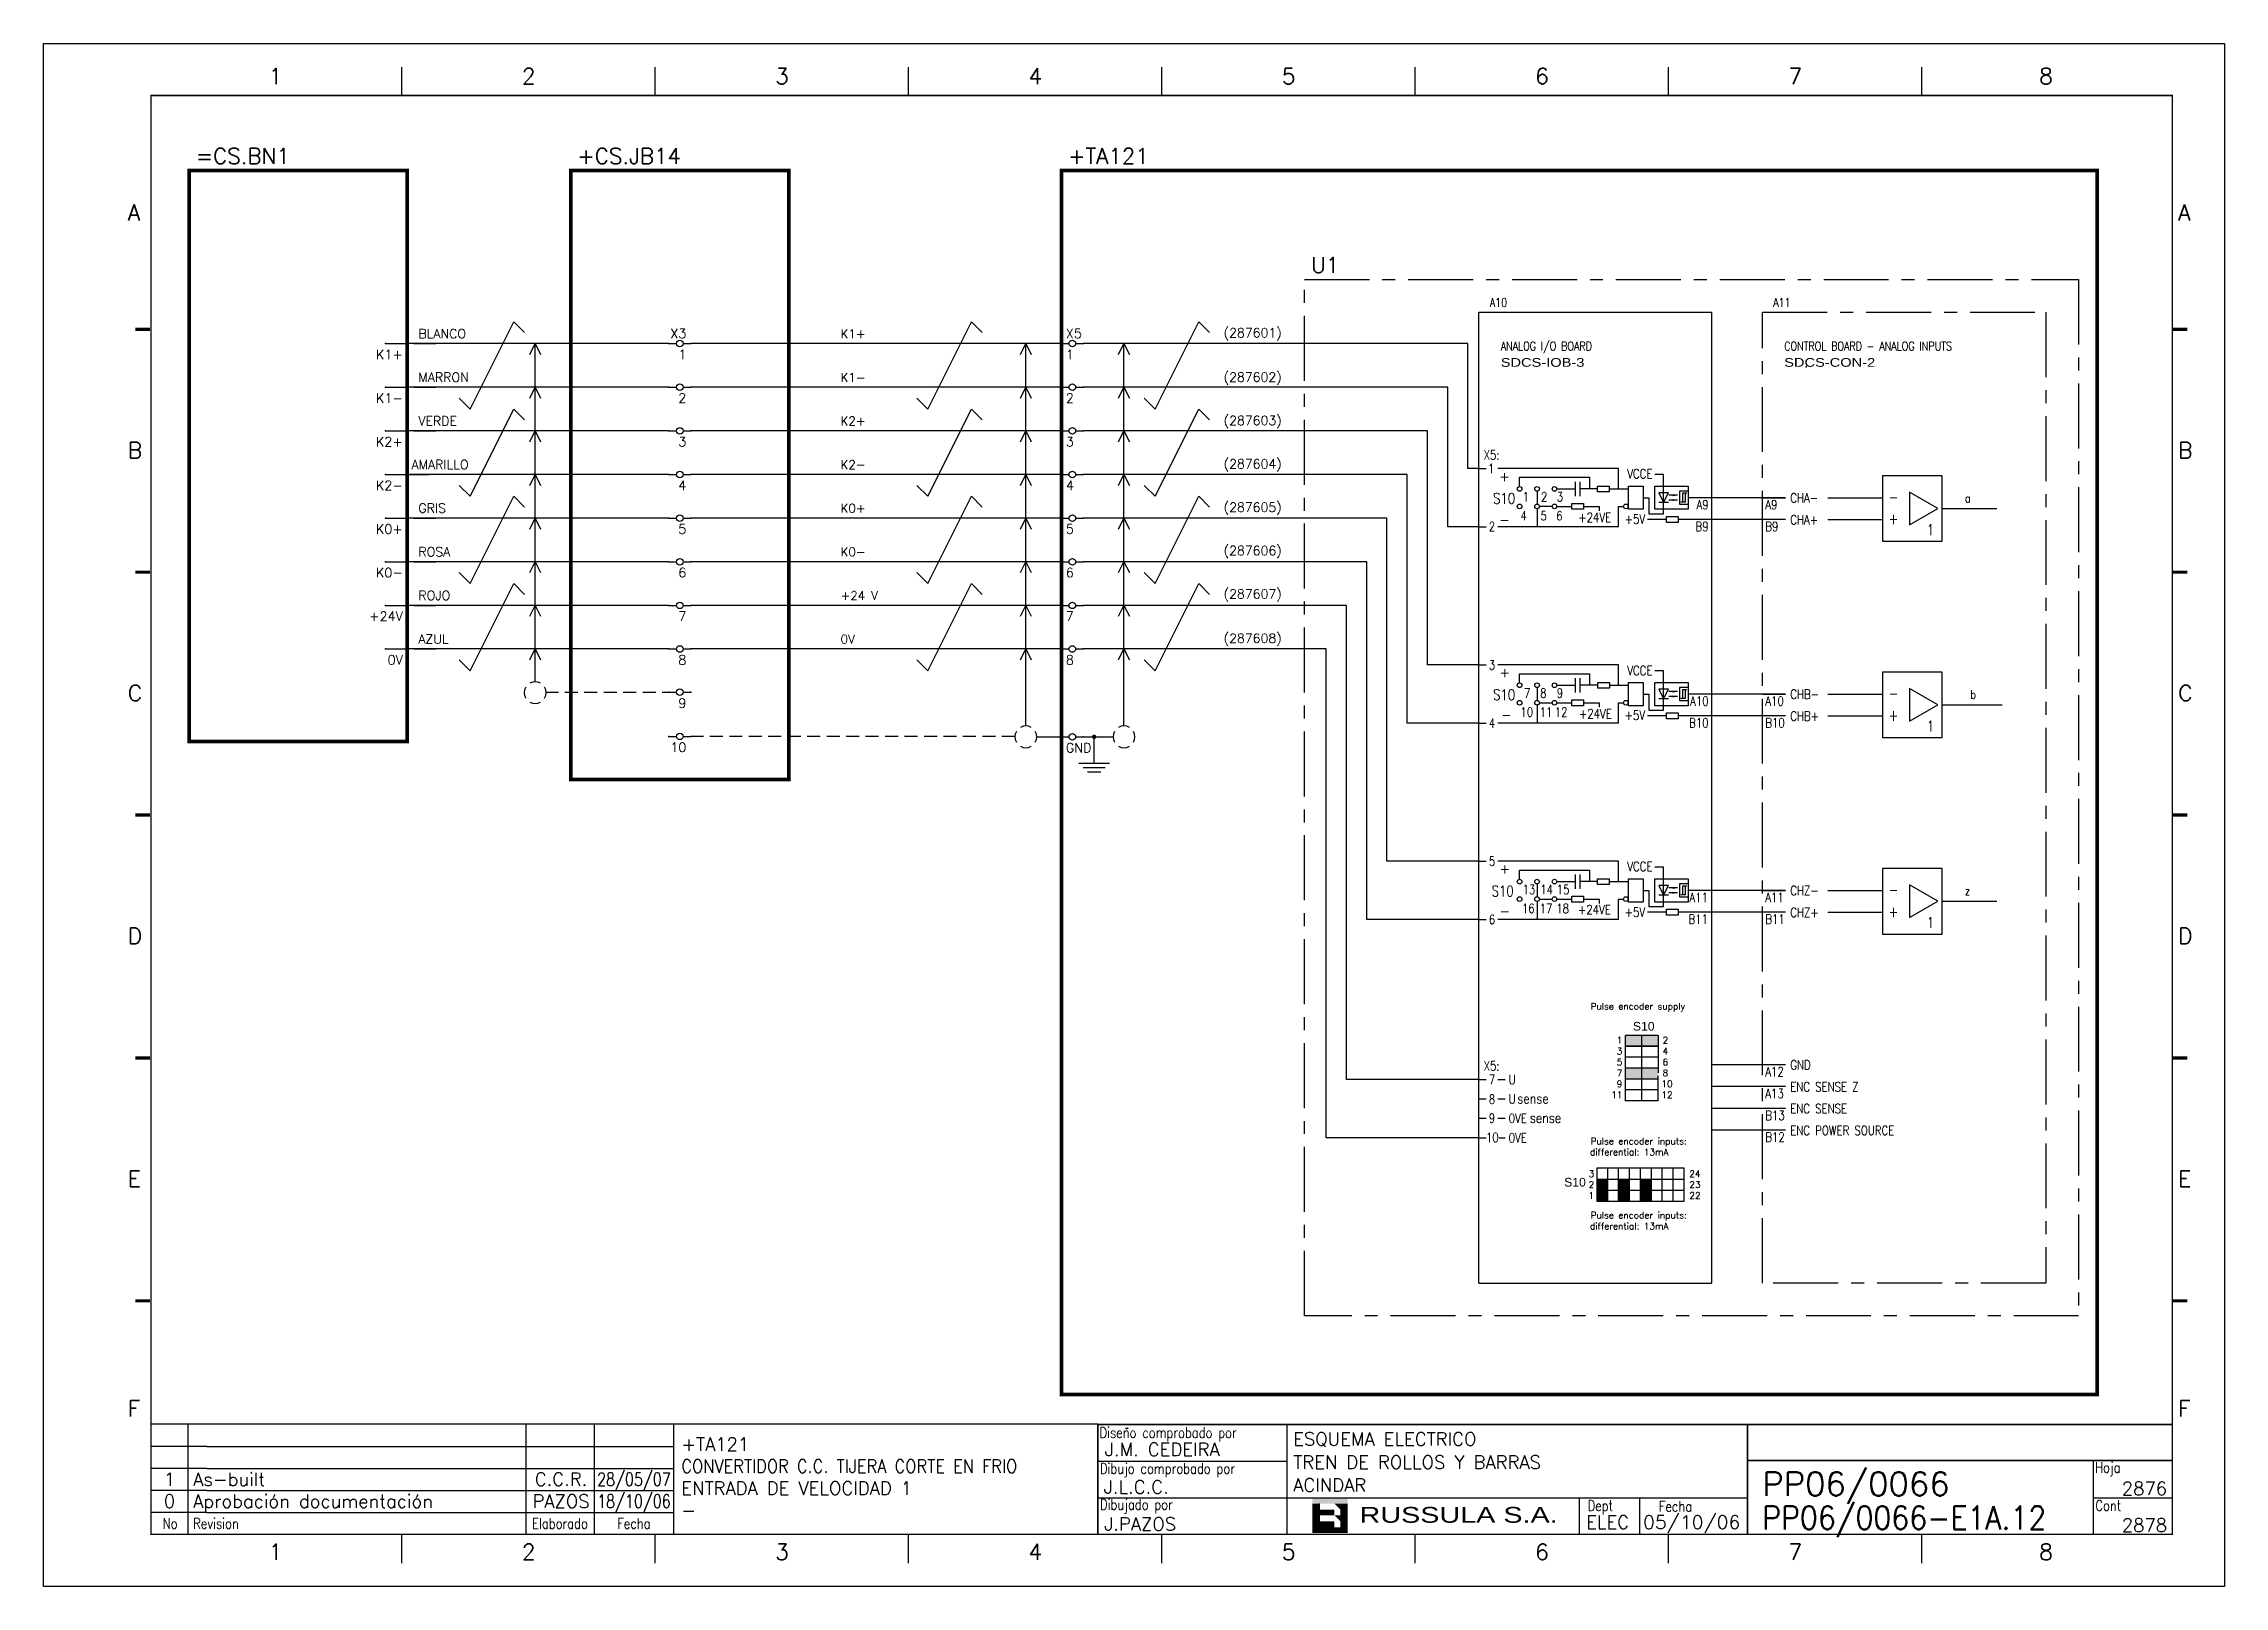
# Model space of a CAD drawing. Extents: x 3 to 423, y -4757 to 292.
# Drawn here: x 2.6 to 422.6, y -3569.2 to -3272.2 of the extents above; entities that cross this region are included whole.
import ezdxf
from ezdxf.enums import TextEntityAlignment as Align

# ---------------------------------------------------------------- set-up
doc = ezdxf.new("R2010")
doc.units = 0
doc.header["$LTSCALE"] = 10
doc.header["$MEASUREMENT"] = 0
for name, pattern in [('CENTER', [2, 1.25, -0.25, 0.25, -0.25]), ('DASHDOT', [1, 0.5, -0.25, 0, -0.25]), ('HIDDEN', [0.375, 0.25, -0.125])]:
    doc.linetypes.add(name, pattern=pattern)
doc.layers.get('0').update_dxf_attribs({"linetype": 'CONTINUOUS'})
for name, color, linetype in [('1', 7, 'CONTINUOUS'), ('10', 5, 'CONTINUOUS'), ('102', 7, 'CONTINUOUS'), ('2', 7, 'CONTINUOUS'), ('25', 3, 'CONTINUOUS'), ('25PK', 4, 'CENTER'), ('35', 2, 'CONTINUOUS'), ('8', 1, 'CONTINUOUS'), ('9', 6, 'CONTINUOUS'), ('DIBUJO', 7, 'CONTINUOUS'), ('NODE', 7, 'CONTINUOUS')]:
    doc.layers.add(name, color=color, linetype=linetype)
doc.styles.add('ABBSTYLE', font='ROMANS.SHX', dxfattribs={"width": 0.8})
doc.styles.add('HELV', font='HELVBLD.SHX', dxfattribs={"width": 1.2})
doc.styles.add('HELVETICA', font='HELV.SHX')
doc.styles.add('LABEL', font='SIMPLEX', dxfattribs={"width": 0.8, "height": 4})
doc.styles.add('ROMANS', font='romans')
doc.styles.get("Standard").update_dxf_attribs({"font": 'simplex'})

msp = doc.modelspace()

# ---------------------------------------------------------------- texts
at = {"layer": '2', "color": 6}
for s, height, p in [('=CS.BN1', 3.024, (31.92, -3295.4)), ('+CS.JB14', 3.024, (105.42, -3295.4)), ('+TA121', 3.024, (199.92, -3295.4)), ('U1', 3.024, (246.72, -3316.4)), ('(287601)', 1.764, (229.9, -3328.79)), ('(287602)', 1.764, (229.9, -3337.33)), ('(287603)', 1.764, (229.9, -3345.68)), ('(287604)', 1.764, (229.9, -3354.03)), ('(287605)', 1.764, (229.9, -3362.38)), ('(287606)', 1.764, (229.9, -3370.72)), ('(287607)', 1.764, (229.9, -3379.07)), ('(287608)', 1.764, (229.9, -3387.61))]:
    msp.add_text(s, height=height, dxfattribs=at).set_placement(p)
at = {"layer": '2', "color": 7}
for s, height, style, p in [('K1+', 1.68, 'ROMANS', (156.11, -3328.94)), ('K1-', 1.68, 'ROMANS', (156.11, -3337.34)), ('K2+', 1.68, 'ROMANS', (156.11, -3345.74)), ('K2-', 1.68, 'ROMANS', (156.11, -3354.14)), ('K0+', 1.68, 'ROMANS', (156.11, -3362.54)), ('K0-', 1.68, 'ROMANS', (156.11, -3370.94)), ('+24 V', 1.68, 'ROMANS', (156.11, -3379.34)), ('0V', 1.68, 'ROMANS', (156.11, -3387.74)), ('Pulse encoder supply', 1.26, 'ROMANS', (300.57, -3458.21)), ('S10', 1.68, 'HELV', (308.72, -3462.26)), ('differential: 13mA', 1.26, 'ROMANS', (300.46, -3486.27)), ('Pulse encoder inputs:', 1.26, 'ROMANS', (300.57, -3484.17)), ('S10', 1.68, 'HELV', (295.48, -3492.28)), ('Pulse encoder inputs:', 1.26, 'ROMANS', (300.57, -3498.42)), ('differential: 13mA', 1.26, 'ROMANS', (300.46, -3500.52))]:
    msp.add_text(s, height=height, dxfattribs=dict(at, style=style)).set_placement(p)
at = {"layer": '2', "color": 7, "style": 'ROMANS'}
for s, p in [('1', (306.15, -3464.11)), ('2', (314.97, -3464.11)), ('3', (306.15, -3466.21)), ('5', (306.15, -3468.31)), ('4', (314.97, -3466.21)), ('6', (314.97, -3468.31)), ('7', (306.15, -3470.41)), ('9', (306.15, -3472.51)), ('10', (315.31, -3472.51)), ('8', (314.97, -3470.41)), ('11', (305.64, -3474.61)), ('12', (315.31, -3474.61)), ('3', (300.72, -3489.81)), ('24', (320.67, -3489.81)), ('2', (300.72, -3491.91)), ('1', (300.72, -3494.01)), ('23', (320.67, -3491.91)), ('22', (320.67, -3494.01))]:
    msp.add_text(s, height=1.26, dxfattribs=at).set_placement(p, align=Align.MIDDLE)
at = {"layer": '25'}
for s, height, style, width, p in [('A10', 1.68, 'ABBSTYLE', 0.8, (281.16, -3322.91)), ('A11', 1.68, 'ABBSTYLE', 0.8, (335.76, -3322.91)), ('ANALOG I/O BOARD', 1.68, 'ABBSTYLE', 0.8, (283.26, -3331.31)), ('CONTROL BOARD - ANALOG INPUTS', 1.68, 'ABBSTYLE', 0.8, (337.86, -3331.31)), ('SDCS-IOB-3', 1.68, 'HELV', 1.2, (283.26, -3334.46)), ('SDCS-CON-2', 1.68, 'HELV', 1.2, (337.86, -3334.46)), ('S10', 2.061, 'ABBSTYLE', 0.8, (281.8, -3360.82)), ('1', 1.79, 'ABBSTYLE', 0.8, (287.46, -3360.38)), ('2', 1.79, 'ABBSTYLE', 0.8, (291.02, -3360.38)), ('3', 1.79, 'ABBSTYLE', 0.8, (294.05, -3360.38)), ('CHA-', 1.792, 'ABBSTYLE', 0.8, (339.03, -3360.6)), ('a', 1.68, 'ABBSTYLE', 0.8, (372.68, -3360.59)), ('4', 1.79, 'ABBSTYLE', 0.8, (287.05, -3364.02)), ('5', 1.79, 'ABBSTYLE', 0.8, (290.92, -3364.02)), ('6', 1.79, 'ABBSTYLE', 0.8, (293.95, -3364.02)), ('+24VE', 1.792, 'ABBSTYLE', 0.8, (298.21, -3364.35)), ('A9', 1.792, 'ABBSTYLE', 0.8, (334.22, -3361.9)), ('CHA+', 1.792, 'ABBSTYLE', 0.8, (339.03, -3364.8)), ('B9', 1.792, 'ABBSTYLE', 0.8, (334.22, -3366.1)), ('S10', 2.061, 'ABBSTYLE', 0.8, (281.8, -3398.62)), ('7', 1.79, 'ABBSTYLE', 0.8, (287.74, -3398.18)), ('8', 1.79, 'ABBSTYLE', 0.8, (290.86, -3398.18)), ('9', 1.79, 'ABBSTYLE', 0.8, (294.05, -3398.18)), ('CHB-', 1.792, 'ABBSTYLE', 0.8, (339.03, -3398.4)), ('b', 1.68, 'ABBSTYLE', 0.8, (373.73, -3398.39)), ('10', 1.792, 'ABBSTYLE', 0.8, (287.05, -3401.82)), ('11', 1.792, 'ABBSTYLE', 0.8, (290.76, -3401.82)), ('12', 1.792, 'ABBSTYLE', 0.8, (293.67, -3401.82)), ('+24VE', 1.792, 'ABBSTYLE', 0.8, (298.33, -3402.14)), ('A10', 1.792, 'ABBSTYLE', 0.8, (334.22, -3399.7)), ('CHB+', 1.792, 'ABBSTYLE', 0.8, (339.03, -3402.6)), ('B10', 1.792, 'ABBSTYLE', 0.8, (334.22, -3403.9)), ('S10', 2.061, 'ABBSTYLE', 0.8, (281.52, -3436.42)), ('13', 1.792, 'ABBSTYLE', 0.8, (287.46, -3435.98)), ('14', 1.792, 'ABBSTYLE', 0.8, (290.86, -3435.98)), ('15', 1.792, 'ABBSTYLE', 0.8, (294.05, -3435.98)), ('CHZ-', 1.792, 'ABBSTYLE', 0.8, (339.03, -3436.2)), ('z', 1.68, 'ABBSTYLE', 0.8, (372.68, -3436.19)), ('16', 1.792, 'ABBSTYLE', 0.8, (287.33, -3439.62)), ('17', 1.792, 'ABBSTYLE', 0.8, (290.76, -3439.62)), ('18', 1.792, 'ABBSTYLE', 0.8, (293.95, -3439.62)), ('+24VE', 1.792, 'ABBSTYLE', 0.8, (298.14, -3439.87)), ('A11', 1.792, 'ABBSTYLE', 0.8, (334.22, -3437.5)), ('CHZ+', 1.792, 'ABBSTYLE', 0.8, (339.03, -3440.4)), ('B11', 1.792, 'ABBSTYLE', 0.8, (334.22, -3441.7)), ('GND', 1.792, 'ABBSTYLE', 0.8, (339.03, -3469.77)), ('U', 1.79, 'ABBSTYLE', 0.8, (284.79, -3472.58)), ('A12', 1.792, 'ABBSTYLE', 0.8, (334.22, -3471.07)), ('ENC SENSE Z', 1.792, 'ABBSTYLE', 0.8, (339.03, -3473.97)), ('U', 1.79, 'ABBSTYLE', 0.8, (284.79, -3476.31)), ('sense', 1.971, 'ABBSTYLE', 0.8, (286.47, -3476.31)), ('A13', 1.792, 'ABBSTYLE', 0.8, (334.22, -3475.27)), ('ENC SENSE', 1.792, 'ABBSTYLE', 0.8, (339.03, -3478.17)), ('0VE', 1.792, 'ABBSTYLE', 0.8, (284.79, -3480.04)), ('sense', 1.971, 'ABBSTYLE', 0.8, (288.89, -3480.04)), ('B13', 1.792, 'ABBSTYLE', 0.8, (334.22, -3479.47)), ('ENC POWER SOURCE', 1.792, 'ABBSTYLE', 0.8, (339.03, -3482.37)), ('0VE', 1.792, 'ABBSTYLE', 0.8, (284.79, -3483.79)), ('B12', 1.792, 'ABBSTYLE', 0.8, (334.22, -3483.67))]:
    msp.add_text(s, height=height, dxfattribs=dict(at, style=style, width=width)).set_placement(p)
at = {"layer": '25', "style": 'ABBSTYLE', "width": 0.8}
for s, p in [('X5:', (283.04, -3352.32)), ('VCCE', (312.49, -3355.94)), ('+5V', (311.07, -3364.69)), ('A9', (323.3, -3361.9)), ('B9', (323.3, -3366.1)), ('VCCE', (312.49, -3393.83)), ('+5V', (311.07, -3402.44)), ('A10', (323.3, -3399.7)), ('B10', (323.3, -3403.9)), ('VCCE', (312.49, -3431.54)), ('+5V', (311.07, -3440.36)), ('A11', (323.16, -3437.5)), ('B11', (323.16, -3441.7)), ('X5:', (283.04, -3469.93))]:
    msp.add_text(s, height=1.792, dxfattribs=at).set_placement(p, align=Align.RIGHT)
for s, height, p in [('1', 1.79, (281.44, -3354.96)), ('2', 1.79, (281.58, -3366.09)), ('3', 1.79, (281.58, -3392.78)), ('4', 1.79, (281.58, -3403.94)), ('5', 1.79, (281.58, -3430.54)), ('6', 1.79, (281.58, -3441.75)), ('7', 1.79, (281.58, -3472.58)), ('8', 1.79, (281.58, -3476.36)), ('9', 1.79, (281.58, -3479.98)), ('10', 1.792, (281.64, -3483.72))]:
    msp.add_text(s, height=height, dxfattribs=at).set_placement(p, align=Align.CENTER)
at = {"layer": '25', "style": 'ABBSTYLE'}
for s, p in [('+', (283, -3356.48)), ('-', (283, -3364.82)), ('+', (283.06, -3394.22)), ('-', (283.34, -3402.34)), ('+', (283.06, -3432.02)), ('-', (283.06, -3440.14))]:
    msp.add_text(s, height=1.79, dxfattribs=at).set_placement(p)
at = {"layer": '25', "color": 7, "style": 'ABBSTYLE', "width": 0.8}
for s, p in [('-', (357.98, -3360.59)), ('+', (357.98, -3364.79)), ('1', (365.33, -3366.89)), ('-', (357.98, -3398.39)), ('+', (357.98, -3402.59)), ('1', (365.33, -3404.69)), ('-', (357.98, -3436.19)), ('+', (357.98, -3440.39)), ('1', (365.33, -3442.49))]:
    msp.add_text(s, height=2.1, dxfattribs=at).set_placement(p)

# ---------------------------------------------------------------- blocks, each defined once
blk = doc.blocks.new('$030107')
at = {"layer": '102'}
for start, end in [(150, 210), (60, 120), (330, 30), (240, 300)]:
    blk.add_arc((0, 0), 2.5, start, end, dxfattribs=at)
blk = doc.blocks.new('NOD', base_point=(237.5, 170))
at = {"layer": 'NODE'}
blk.add_point((237.5, 170), dxfattribs=at)
blk = doc.blocks.new('$$PLR12')
blk.add_line((-2.5, 0), (2.5, 0))
at = {"layer": '2'}
for p in [(-2.5, 0), (2.5, 0)]:
    blk.add_blockref('NOD', p, dxfattribs=at)
at = {"layer": '8'}
blk.add_attdef('*A', text='', height=2.15, dxfattribs=at).set_placement((1.5, -3.575), align=Align.RIGHT)
at = {"layer": '9'}
blk.add_attdef('ID', text='', height=2.15, dxfattribs=at).set_placement((1.5, 1.25), align=Align.RIGHT)
blk = doc.blocks.new('$$PLL21C')
for p, q in [((-2.5, 0), (-0.75, 0)), ((0.75, 0), (2.5, 0))]:
    blk.add_line(p, q)
at = {"layer": '2'}
blk.add_circle((0, 0), 0.75, dxfattribs=at)
for p in [(-2.5, 0), (2.5, 0)]:
    blk.add_blockref('NOD', p, dxfattribs=at)
at = {"layer": '8'}
blk.add_attdef('*A', (-1.5, -3.575), '', height=2.15, dxfattribs=at)
at = {"layer": '9'}
blk.add_attdef('ID', (-1.5, 1.25), '', height=2.15, dxfattribs=at)
blk = doc.blocks.new('$$PLR12C')
for p, q in [((-2.5, 0), (-0.75, 0)), ((0.75, 0), (2.5, 0))]:
    blk.add_line(p, q)
at = {"layer": '2'}
blk.add_circle((0, 0), 0.75, dxfattribs=at)
for p in [(-2.5, 0), (2.5, 0)]:
    blk.add_blockref('NOD', p, dxfattribs=at)
at = {"layer": '8'}
blk.add_attdef('*A', text='', height=2.15, dxfattribs=at).set_placement((1.5, -3.575), align=Align.RIGHT)
at = {"layer": '9'}
blk.add_attdef('ID', text='', height=2.15, dxfattribs=at).set_placement((1.5, 1.25), align=Align.RIGHT)
blk = doc.blocks.new('$021501')
at = {"layer": '2'}
for p, q in [((0, -6), (0, 0)), ((-3.5, -6), (3.5, -6)), ((-2.5, -7), (2.5, -7)), ((-1.5, -8), (1.5, -8))]:
    blk.add_line(p, q, dxfattribs=at)
blk.add_blockref('NOD', (0, 0), dxfattribs=at)
blk = doc.blocks.new('newcajec')
at = {"layer": '1'}
for p, q in [((179.4, 20.85), (0.13, 20.85)), ((7, 20.85), (7, 0)), ((71, 20.85), (71, 0)), ((84, 20.85), (84, 0.09)), ((99, 20.85), (99, 0)), ((215.2, 20.8), (215.2, 0)), ((10.6, 16.64), (0, 16.64)), ((10.6, 16.64), (99, 16.64)), ((184.64, 20.18), (184.81, 20.01)), ((184.81, 20.01), (185.18, 20.25)), ((10.6, 12.48), (0, 12.48)), ((10.6, 12.48), (99, 12.48)), ((179.4, 13.87), (215.2, 13.87)), ((368, 14.06), (368, 0)), ((10.6, 8.32), (0, 8.32)), ((10.6, 8.32), (99, 8.32)), ((10.6, 4.16), (0, 4.16)), ((10.6, 4.16), (99, 4.16)), ((179.4, 6.93), (267.63, 6.93)), ((267.63, 6.93), (302.5, 6.93)), ((270.63, 6.91), (270.63, 0)), ((282.07, 6.93), (282.07, 0)), ((368, 6.93), (383, 6.93))]:
    blk.add_line(p, q, dxfattribs=at)
for points in [[(47.5, 272.5, 0.3, 0.3, 0), (47.5, 277.91, 0.3, 0.3, 0)], [(95.5, 272.5, 0.3, 0.3, 0), (95.5, 277.91, 0.3, 0.3, 0)], [(143.5, 272.5, 0.3, 0.3, 0), (143.5, 277.91, 0.3, 0.3, 0)], [(191.5, 272.5, 0.3, 0.3, 0), (191.5, 277.91, 0.3, 0.3, 0)], [(239.5, 272.5, 0.3, 0.3, 0), (239.5, 277.91, 0.3, 0.3, 0)], [(287.5, 272.5, 0.3, 0.3, 0), (287.5, 277.91, 0.3, 0.3, 0)], [(335.5, 272.5, 0.3, 0.3, 0), (335.5, 277.91, 0.3, 0.3, 0)], [(-2.99, 228.23, 0.6, 0.6, 0), (-0.18, 228.23, 0.6, 0.6, 0)], [(383.01, 228.23, 0.6, 0.6, 0), (385.82, 228.23, 0.6, 0.6, 0)], [(-2.99, 182.23, 0.6, 0.6, 0), (-0.18, 182.23, 0.6, 0.6, 0)], [(383.01, 182.23, 0.6, 0.6, 0), (385.82, 182.23, 0.6, 0.6, 0)], [(-2.99, 136.23, 0.6, 0.6, 0), (-0.18, 136.23, 0.6, 0.6, 0)], [(383.01, 136.23, 0.6, 0.6, 0), (385.82, 136.23, 0.6, 0.6, 0)], [(-2.99, 90.23, 0.6, 0.6, 0), (-0.18, 90.23, 0.6, 0.6, 0)], [(383.01, 90.23, 0.6, 0.6, 0), (385.82, 90.23, 0.6, 0.6, 0)], [(-2.99, 44.23, 0.6, 0.6, 0), (-0.18, 44.23, 0.6, 0.6, 0)], [(383.01, 44.23, 0.6, 0.6, 0), (385.82, 44.23, 0.6, 0.6, 0)], [(383, 20.8, 0.3, 0.3, 0), (179.4, 20.8, 0.3, 0.3, 0), (179.4, 0, 0.3, 0.3, 0)], [(302.5, 20.8, 0.3, 0.3, 0), (302.5, 0, 0.3, 0.3, 0)], [(302.5, 14, 0.3, 0.3, 0), (383, 14, 0.3, 0.3, 0)], [(47.5, -5.5, 0.3, 0.3, 0), (47.5, -0.09, 0.3, 0.3, 0)], [(95.5, -5.5, 0.3, 0.3, 0), (95.5, -0.09, 0.3, 0.3, 0)], [(143.5, -5.5, 0.3, 0.3, 0), (143.5, -0.09, 0.3, 0.3, 0)], [(191.5, -5.5, 0.3, 0.3, 0), (191.5, -0.09, 0.3, 0.3, 0)], [(239.5, -5.5, 0.3, 0.3, 0), (239.5, -0.09, 0.3, 0.3, 0)], [(287.5, -5.5, 0.3, 0.3, 0), (287.5, -0.09, 0.3, 0.3, 0)], [(335.5, -5.5, 0.3, 0.3, 0), (335.5, -0.09, 0.3, 0.3, 0)]]:
    blk.add_lwpolyline(points, format="xyseb", dxfattribs=at)
at = {"layer": '1', "const_width": 0.3}
blk.add_lwpolyline([(0, 0), (0, 272.5), (383, 272.5), (383, 0)], close=True, dxfattribs=at)
at = {"layer": '2', "color": 14}
for p, q in [((221.42, 4.69), (221.42, 5.81)), ((221.42, 2.47), (221.42, 3.58))]:
    blk.add_line(p, q, dxfattribs=at)
for points in [[(220.05, 5.81), (220.05, 6.92), (226.74, 5.81), (226.74, 6.92)], [(221.42, 2.47), (220.05, 2.47), (221.42, 5.81), (220.05, 5.81)], [(221.42, 4.69), (224.25, 4.69), (221.42, 3.58), (224.25, 3.58)], [(224.25, 5.81), (225.37, 5.81), (225.37, 4.69)], [(225.37, 5.81), (226.74, 5.81), (225.37, 1.35), (226.74, 1.35)], [(224.25, 0.24), (224.25, 2.47), (220.05, 0.24), (220.05, 2.47)], [(224.25, 3.58), (225.37, 3.58), (225.37, 2.47)], [(226.74, 1.35), (226.74, 0.24), (224.25, 1.35), (224.25, 0.24)]]:
    blk.add_solid(points, dxfattribs=at)
at = {"layer": '1', "style": 'ROMANS'}
for s, p in [('1', (22.29, 274.68)), ('2', (70.29, 274.68)), ('3', (118.29, 274.68)), ('4', (166.29, 274.68)), ('5', (214.29, 274.68)), ('6', (262.29, 274.68)), ('7', (310.29, 274.68)), ('8', (357.79, 274.68)), ('A', (-4.37, 248.84)), ('A', (384.13, 248.84)), ('B', (-4.37, 203.84)), ('B', (384.13, 203.84)), ('C', (-4.37, 157.84)), ('C', (384.13, 157.84)), ('D', (-4.37, 111.84)), ('D', (384.13, 111.84)), ('E', (-4.37, 65.84)), ('E', (384.13, 65.84)), ('F', (-4.37, 22.34)), ('F', (384.13, 22.34)), ('1', (22.29, -4.82)), ('2', (70.29, -4.82)), ('3', (118.29, -4.82)), ('4', (166.29, -4.82)), ('5', (214.29, -4.82)), ('6', (262.29, -4.82)), ('7', (310.29, -4.82)), ('8', (357.79, -4.82))]:
    blk.add_text(s, height=3, dxfattribs=at).set_placement(p)
at = {"layer": '1', "style": 'LABEL', "width": 0.8}
for s, p in [('Diseno comprobado por', (179.73, 18.27)), ('Dibujo comprobado por', (179.81, 11.47)), ('Hoja', (368.38, 11.66)), ('Dibujado por', (179.83, 4.64)), ('Fecha', (285.71, 4.3)), ('Cont', (368.43, 4.46)), ('No', (2.23, 1.05)), ('Revision', (8, 1.05))]:
    blk.add_text(s, height=2, dxfattribs=at).set_placement(p)
for s, p in [('Dept', (274.61, 4.44)), ('Elaborado', (77.5, 1.05)), ('Fecha', (91.5, 1.05))]:
    blk.add_text(s, height=2, dxfattribs=at).set_placement(p, align=Align.CENTER)
at = {"layer": '10', "style": 'ROMANS'}
for tag, p in [('REV41', (3.5, 18.74)), ('REV43', (77.7, 18.74)), ('REV31', (3.5, 14.58)), ('REV33', (77.7, 14.58)), ('REV21', (3.5, 10.42)), ('REV23', (77.7, 10.42)), ('REV11', (3.5, 6.27)), ('REV13', (77.7, 6.27))]:
    blk.add_attdef(tag, text='', height=2.5, dxfattribs=at).set_placement(p, align=Align.MIDDLE)
for tag, p, height in [('REV42', (8, 17.49), 2.5), ('SHEETNAME1', (100.5, 15.83), 2.5), ('DESIGNCHECK', (180.74, 14.83), 2.5), ('DOCUMENTTYPE', (216.43, 16.8), 2.5), ('NOTA', (305.32, 15.8), 3), ('REV32', (8, 13.33), 2.5), ('SHEETNAME2', (100.5, 11.67), 2.5), ('OBJECT', (216.43, 12.4), 2.5), ('REV22', (8, 9.17), 2.5), ('SHEETNAME3', (100.5, 7.51), 2.5), ('DRAWINGCHECK', (180.53, 7.71), 2.5), ('CUSTOMER', (216.43, 8.08), 2.5), ('ORDER', (305.32, 7.3), 4.5), ('REV12', (8, 5.01), 2.5), ('SHEETNAME4', (100.5, 3.35), 2.5), ('DOCUMENT_ID', (305.32, 0.93), 4.4), ('USER', (180.63, 0.71), 2.5), ('DEPARTMENT', (271.93, 1.05), 2.5)]:
    blk.add_attdef(tag, p, '', height=height, dxfattribs=at)
for tag, width, p, p2 in [('REV44', 1.221199, (84.53, 17.49), (98.48, 17.49)), ('REV34', 1.221199, (84.53, 13.33), (98.48, 13.33)), ('REV24', 1.221199, (84.53, 9.17), (98.48, 9.17)), ('REV14', 1.221199, (84.53, 5.01), (98.48, 5.01)), ('CREATED2', 7.039915, (282.71, 1.05), (301.14, 1.05))]:
    blk.add_attdef(tag, text='', height=2.5, dxfattribs=dict(at, width=width)).set_placement(p, p2, align=Align.FIT)
for tag, p in [('SHEET', (382, 7.43)), ('NEXTSHEET', (382, 0.5))]:
    blk.add_attdef(tag, text='', height=2.5, dxfattribs=at).set_placement(p, align=Align.RIGHT)
at = {"layer": 'DIBUJO', "color": 14, "style": 'HELVETICA', "width": 1.3}
blk.add_text('RUSSULA S.A.', height=3, dxfattribs=at).set_placement((229, 2.19))
blk = doc.blocks.new('$$PLL21')
blk.add_line((-2.5, 0), (2.5, 0))
at = {"layer": '2'}
for p in [(-2.5, 0), (2.5, 0)]:
    blk.add_blockref('NOD', p, dxfattribs=at)
at = {"layer": '8'}
blk.add_attdef('*A', (-1.5, -3.575), '', height=2.15, dxfattribs=at)
at = {"layer": '9'}
blk.add_attdef('ID', (-1.5, 1.25), '', height=2.15, dxfattribs=at)

# ---------------------------------------------------------------- linework, layer by layer
at = {"layer": '2', "color": 7}
for p, q in [((84.78, -3342.59), (93.18, -3325.79)), ((93.18, -3325.79), (95.28, -3327.89)), ((172.91, -3342.59), (181.31, -3325.79)), ((181.31, -3325.79), (183.41, -3327.89)), ((216.69, -3342.59), (225.09, -3325.79)), ((225.09, -3325.79), (227.19, -3327.89)), ((123.06, -3329.99), (72.66, -3329.99)), ((96.26, -3332.09), (97.31, -3329.99)), ((97.31, -3395.09), (97.31, -3329.99)), ((97.31, -3329.99), (98.36, -3332.09)), ((198.66, -3329.99), (127.26, -3329.99)), ((190.76, -3332.09), (191.81, -3329.99)), ((191.81, -3403.6), (191.81, -3329.99)), ((191.81, -3329.99), (192.86, -3332.09)), ((276.96, -3329.99), (202.86, -3329.99)), ((209.65, -3332.09), (210.7, -3329.99)), ((210.7, -3403.6), (210.7, -3329.99)), ((210.7, -3329.99), (211.75, -3332.09)), ((276.96, -3354.06), (276.96, -3329.99)), ((123.06, -3338.39), (72.66, -3338.39)), ((96.26, -3340.49), (97.31, -3338.39)), ((97.31, -3338.39), (98.36, -3340.49)), ((198.66, -3338.39), (127.26, -3338.39)), ((190.76, -3340.49), (191.81, -3338.39)), ((191.81, -3338.39), (192.86, -3340.49)), ((273.06, -3338.39), (202.86, -3338.39)), ((209.65, -3340.49), (210.7, -3338.39)), ((210.7, -3338.39), (211.75, -3340.49)), ((273.06, -3365.26), (273.06, -3338.39)), ((82.68, -3340.49), (84.78, -3342.59)), ((84.78, -3359.39), (93.18, -3342.59)), ((93.18, -3342.59), (95.28, -3344.69)), ((170.81, -3340.49), (172.91, -3342.59)), ((172.91, -3359.39), (181.31, -3342.59)), ((181.31, -3342.59), (183.41, -3344.69)), ((214.59, -3340.49), (216.69, -3342.59)), ((216.69, -3359.39), (225.09, -3342.59)), ((225.09, -3342.59), (227.19, -3344.69)), ((123.06, -3346.79), (72.66, -3346.79)), ((96.26, -3348.89), (97.31, -3346.79)), ((97.31, -3346.79), (98.36, -3348.89)), ((198.66, -3346.79), (127.26, -3346.79)), ((190.76, -3348.89), (191.81, -3346.79)), ((191.81, -3346.79), (192.86, -3348.89)), ((198.66, -3354.06), (198.66, -3346.32)), ((269.16, -3346.79), (202.86, -3346.79)), ((209.65, -3348.89), (210.7, -3346.79)), ((210.7, -3346.79), (211.75, -3348.89)), ((269.16, -3391.86), (269.16, -3346.79)), ((123.06, -3355.19), (72.66, -3355.19)), ((96.26, -3357.29), (97.31, -3355.19)), ((97.31, -3355.19), (98.36, -3357.29)), ((198.66, -3355.19), (127.26, -3355.19)), ((190.76, -3357.29), (191.81, -3355.19)), ((191.81, -3355.19), (192.86, -3357.29)), ((265.26, -3355.19), (202.86, -3355.19)), ((209.65, -3357.29), (210.7, -3355.19)), ((210.7, -3355.19), (211.75, -3357.29)), ((265.26, -3403.06), (265.26, -3355.19)), ((279.06, -3354.06), (276.96, -3354.06)), ((82.68, -3357.29), (84.78, -3359.39)), ((84.78, -3376.19), (93.18, -3359.39)), ((93.18, -3359.39), (95.28, -3361.49)), ((170.81, -3357.29), (172.91, -3359.39)), ((172.91, -3376.19), (181.31, -3359.39)), ((181.31, -3359.39), (183.41, -3361.49)), ((214.59, -3357.29), (216.69, -3359.39)), ((216.69, -3376.19), (225.09, -3359.39)), ((225.09, -3359.39), (227.19, -3361.49)), ((346.26, -3359.66), (356.76, -3359.66)), ((123.06, -3363.59), (72.66, -3363.59)), ((96.26, -3365.69), (97.31, -3363.59)), ((97.31, -3363.59), (98.36, -3365.69)), ((198.66, -3363.59), (127.26, -3363.59)), ((190.76, -3365.69), (191.81, -3363.59)), ((191.81, -3363.59), (192.86, -3365.69)), ((261.36, -3363.59), (202.86, -3363.59)), ((209.65, -3365.69), (210.7, -3363.59)), ((210.7, -3363.59), (211.75, -3365.69)), ((261.36, -3429.66), (261.36, -3363.59)), ((346.26, -3363.86), (356.76, -3363.86)), ((279.06, -3365.26), (273.06, -3365.26)), ((123.06, -3371.99), (72.66, -3371.99)), ((96.26, -3374.09), (97.31, -3371.99)), ((97.31, -3371.99), (98.36, -3374.09)), ((198.66, -3371.99), (127.26, -3371.99)), ((190.76, -3374.09), (191.81, -3371.99)), ((191.81, -3371.99), (192.86, -3374.09)), ((257.46, -3371.99), (202.86, -3371.99)), ((209.65, -3374.09), (210.7, -3371.99)), ((210.7, -3371.99), (211.75, -3374.09)), ((257.46, -3440.86), (257.46, -3371.99)), ((82.68, -3374.09), (84.78, -3376.19)), ((84.78, -3392.99), (93.18, -3376.19)), ((93.18, -3376.19), (95.28, -3378.29)), ((170.81, -3374.09), (172.91, -3376.19)), ((172.91, -3392.99), (181.31, -3376.19)), ((181.31, -3376.19), (183.41, -3378.29)), ((214.59, -3374.09), (216.69, -3376.19)), ((216.69, -3392.99), (225.09, -3376.19)), ((225.09, -3376.19), (227.19, -3378.29)), ((123.06, -3380.39), (72.66, -3380.39)), ((96.26, -3382.49), (97.31, -3380.39)), ((97.31, -3380.39), (98.36, -3382.49)), ((198.66, -3380.39), (127.26, -3380.39)), ((190.76, -3382.49), (191.81, -3380.39)), ((191.81, -3380.39), (192.86, -3382.49)), ((253.56, -3380.39), (202.86, -3380.39)), ((209.65, -3382.49), (210.7, -3380.39)), ((210.7, -3380.39), (211.75, -3382.49)), ((253.56, -3471.67), (253.56, -3380.39)), ((123.06, -3388.79), (72.66, -3388.79)), ((96.26, -3390.89), (97.31, -3388.79)), ((97.31, -3388.79), (98.36, -3390.89)), ((198.66, -3388.79), (127.26, -3388.79)), ((190.76, -3390.89), (191.81, -3388.79)), ((191.81, -3388.79), (192.86, -3390.89)), ((249.66, -3388.79), (202.86, -3388.79)), ((209.65, -3390.89), (210.7, -3388.79)), ((210.7, -3388.79), (211.75, -3390.89)), ((249.66, -3482.87), (249.66, -3388.79)), ((82.68, -3390.89), (84.78, -3392.99)), ((170.81, -3390.89), (172.91, -3392.99)), ((214.59, -3390.89), (216.69, -3392.99)), ((279.06, -3391.86), (269.16, -3391.86)), ((346.26, -3397.46), (356.76, -3397.46)), ((346.26, -3401.66), (356.76, -3401.66)), ((193.91, -3405.7), (198.66, -3405.7)), ((202.86, -3405.7), (208.6, -3405.7)), ((279.06, -3403.06), (265.26, -3403.06)), ((279.06, -3429.66), (261.36, -3429.66)), ((346.26, -3435.26), (356.76, -3435.26)), ((346.26, -3439.46), (356.76, -3439.46)), ((279.06, -3440.86), (257.46, -3440.86)), ((307.26, -3463.18), (307.26, -3475.78)), ((313.56, -3463.18), (307.26, -3463.18)), ((313.56, -3463.18), (307.26, -3463.18)), ((310.41, -3475.78), (310.41, -3463.18)), ((313.56, -3463.18), (313.56, -3470.38)), ((307.26, -3465.28), (313.56, -3465.28)), ((313.56, -3465.28), (307.26, -3465.28)), ((313.56, -3467.38), (307.26, -3467.38)), ((279.06, -3471.67), (253.56, -3471.67)), ((313.56, -3469.48), (307.26, -3469.48)), ((313.56, -3471.58), (307.26, -3471.58)), ((313.56, -3475.78), (313.56, -3470.94)), ((313.56, -3473.68), (307.26, -3473.68)), ((313.56, -3475.78), (307.26, -3475.78)), ((279.06, -3482.87), (249.66, -3482.87)), ((318.57, -3488.76), (301.77, -3488.76)), ((301.77, -3488.76), (301.77, -3495.06)), ((303.87, -3495.06), (303.87, -3488.76)), ((305.97, -3495.06), (305.97, -3488.76)), ((308.07, -3495.06), (308.07, -3488.76)), ((310.17, -3495.06), (310.17, -3488.76)), ((312.27, -3495.06), (312.27, -3488.76)), ((314.37, -3495.06), (314.37, -3488.76)), ((316.47, -3495.06), (316.47, -3488.76)), ((318.57, -3495.06), (318.57, -3488.76)), ((301.77, -3490.86), (318.57, -3490.86)), ((301.77, -3492.96), (318.57, -3492.96)), ((301.77, -3495.06), (318.57, -3495.06))]:
    msp.add_line(p, q, dxfattribs=at)
at = {"layer": '2', "color": 7, "linetype": 'HIDDEN'}
for p, q in [((99.27, -3397.1), (123.11, -3397.1)), ((189.7, -3405.61), (127.27, -3405.61))]:
    msp.add_line(p, q, dxfattribs=at)
at = {"layer": '2', "color": 3, "linetype": 'DASHDOT'}
for points in [[(30.66, -3296.66, 0.706, 0.706, 0), (72.66, -3296.66, 0.706, 0.706, 0), (72.66, -3406.57, 0.706, 0.706, 0), (30.66, -3406.57, 0.706, 0.706, 0), (30.66, -3296.66, 0.706, 0.706, 0)], [(104.16, -3296.66, 0.706, 0.706, 0), (146.16, -3296.66, 0.706, 0.706, 0), (146.16, -3413.94, 0.706, 0.706, 0), (104.16, -3413.94, 0.706, 0.706, 0), (104.16, -3296.66, 0.706, 0.706, 0)], [(198.66, -3296.66, 0.706, 0.706, 0), (398.16, -3296.66, 0.706, 0.706, 0), (398.16, -3532.28, 0.706, 0.706, 0), (198.66, -3532.28, 0.706, 0.706, 0), (198.66, -3296.66, 0.706, 0.706, 0)]]:
    msp.add_lwpolyline(points, format="xyseb", dxfattribs=at)
at = {"layer": '2', "color": 7}
msp.add_lwpolyline([(204.75, -3405.7, 0.42, 0.42, 1), (205.17, -3405.7, 0.42, 0.42, 1)], format="xyseb", close=True, dxfattribs=at)
for points in [[(307.26, -3465.28), (313.56, -3465.28), (307.26, -3463.18), (313.56, -3463.18)], [(307.26, -3471.58), (313.56, -3471.58), (307.26, -3469.48), (313.56, -3469.48)], [(301.77, -3490.86), (301.77, -3495.06), (303.87, -3490.86), (303.87, -3495.06)], [(305.97, -3490.86), (305.97, -3495.06), (308.07, -3490.86), (308.07, -3495.06)], [(310.17, -3490.86), (310.17, -3495.06), (312.27, -3490.86), (312.27, -3495.06)]]:
    msp.add_solid(points, dxfattribs=at)
at = {"layer": '25'}
for p, q in [((279.06, -3510.86), (279.06, -3323.96)), ((279.06, -3323.96), (323.86, -3323.96)), ((323.86, -3323.96), (323.86, -3510.86)), ((279.06, -3354.06), (280.46, -3354.06)), ((305.94, -3354.06), (282.7, -3354.06)), ((286.9, -3355.74), (300.34, -3355.74)), ((286.9, -3357.54), (286.9, -3355.74)), ((300.34, -3355.74), (300.34, -3357.98)), ((305.94, -3357.98), (305.94, -3354.06)), ((314.62, -3355.18), (312.94, -3355.18)), ((314.62, -3362.74), (314.62, -3355.18)), ((290.26, -3358.43), (290.26, -3360.9)), ((294.07, -3357.98), (297.68, -3357.98)), ((297.68, -3359.38), (297.68, -3356.58)), ((298.52, -3356.58), (298.52, -3359.38)), ((301.88, -3357.98), (298.52, -3357.98)), ((301.88, -3357.42), (304.12, -3357.42)), ((301.88, -3358.54), (301.88, -3357.42)), ((304.12, -3358.54), (301.88, -3358.54)), ((304.12, -3357.42), (304.12, -3358.54)), ((304.12, -3357.98), (305.94, -3357.98)), ((305.94, -3357.98), (307.9, -3357.98)), ((307.9, -3361.9), (307.9, -3357.42)), ((307.9, -3357.42), (310.7, -3357.42)), ((310.7, -3357.42), (310.7, -3361.9)), ((310.7, -3359.66), (311.82, -3359.66)), ((311.82, -3359.66), (311.82, -3362.74)), ((312.94, -3357.42), (319.38, -3357.42)), ((312.94, -3361.9), (312.94, -3357.42)), ((313.69, -3358.73), (314.62, -3360.6)), ((315.55, -3358.73), (313.69, -3358.73)), ((314.62, -3360.6), (315.55, -3358.73)), ((317.31, -3359.2), (315.62, -3359.2)), ((317.7, -3358.4), (317.7, -3360.92)), ((319.38, -3358.4), (317.7, -3358.4)), ((318.26, -3358.82), (318.26, -3360.5)), ((319.1, -3358.82), (318.26, -3358.82)), ((318.82, -3360.5), (318.82, -3358.82)), ((319.38, -3357.42), (319.38, -3361.9)), ((338.14, -3359.66), (319.38, -3359.66)), ((333.66, -3359.66), (338.14, -3359.66)), ((290.26, -3361.79), (290.26, -3365.26)), ((294.07, -3361.34), (296.98, -3361.34)), ((296.98, -3360.78), (299.22, -3360.78)), ((296.98, -3361.9), (296.98, -3360.78)), ((299.22, -3361.9), (296.98, -3361.9)), ((299.22, -3360.78), (299.22, -3361.9)), ((299.22, -3361.34), (302.3, -3361.34)), ((302.3, -3362.18), (302.3, -3361.34)), ((305.94, -3361.34), (306.91, -3361.34)), ((305.94, -3365.26), (305.94, -3361.34)), ((310.7, -3361.9), (307.9, -3361.9)), ((315.18, -3363.86), (311.54, -3363.86)), ((311.82, -3362.74), (314.62, -3362.74)), ((319.38, -3361.9), (312.94, -3361.9)), ((315.55, -3360.6), (313.69, -3360.6)), ((315.18, -3363.3), (317.42, -3363.3)), ((315.18, -3364.42), (315.18, -3363.3)), ((317.31, -3360.13), (315.62, -3360.13)), ((317.42, -3363.3), (317.42, -3364.42)), ((338.14, -3363.86), (317.42, -3363.86)), ((317.7, -3360.92), (319.38, -3360.92)), ((318.82, -3360.5), (317.98, -3360.5)), ((279.06, -3365.26), (280.46, -3365.26)), ((305.94, -3365.26), (282.7, -3365.26)), ((317.42, -3364.42), (315.18, -3364.42)), ((279.06, -3391.86), (280.46, -3391.86)), ((305.94, -3391.86), (282.7, -3391.86)), ((286.9, -3393.54), (300.34, -3393.54)), ((286.9, -3395.34), (286.9, -3393.54)), ((300.34, -3393.54), (300.34, -3395.78)), ((305.94, -3395.78), (305.94, -3391.86)), ((314.62, -3392.98), (312.94, -3392.98)), ((314.62, -3400.54), (314.62, -3392.98)), ((290.26, -3396.23), (290.26, -3398.7)), ((294.07, -3395.78), (297.68, -3395.78)), ((297.68, -3397.18), (297.68, -3394.38)), ((298.52, -3394.38), (298.52, -3397.18)), ((301.96, -3395.78), (298.52, -3395.78)), ((301.96, -3396.34), (301.96, -3395.22)), ((301.96, -3395.22), (304.2, -3395.22)), ((304.2, -3396.34), (301.96, -3396.34)), ((304.2, -3395.22), (304.2, -3396.34)), ((304.2, -3395.78), (305.94, -3395.78)), ((305.94, -3395.78), (307.9, -3395.78)), ((307.9, -3395.22), (310.7, -3395.22)), ((307.9, -3399.7), (307.9, -3395.22)), ((310.7, -3395.22), (310.7, -3399.7)), ((310.7, -3397.46), (311.82, -3397.46)), ((311.82, -3397.46), (311.82, -3400.54)), ((312.94, -3395.22), (319.38, -3395.22)), ((312.94, -3399.7), (312.94, -3395.22)), ((315.55, -3396.53), (313.69, -3396.53)), ((313.69, -3396.53), (314.62, -3398.4)), ((314.62, -3398.4), (315.55, -3396.53)), ((317.31, -3397), (315.62, -3397)), ((319.38, -3396.2), (317.7, -3396.2)), ((317.7, -3396.2), (317.7, -3398.72)), ((319.1, -3396.62), (318.26, -3396.62)), ((318.26, -3396.62), (318.26, -3398.3)), ((318.82, -3398.3), (318.82, -3396.62)), ((319.38, -3395.22), (319.38, -3399.7)), ((338.14, -3397.46), (319.38, -3397.46)), ((333.66, -3397.46), (338.14, -3397.46)), ((290.26, -3399.44), (290.26, -3403.06)), ((294.07, -3399.14), (296.98, -3399.14)), ((296.98, -3398.58), (299.22, -3398.58)), ((296.98, -3399.7), (296.98, -3398.58)), ((299.22, -3399.7), (296.98, -3399.7)), ((299.22, -3398.58), (299.22, -3399.7)), ((299.22, -3399.14), (302.3, -3399.14)), ((302.3, -3399.98), (302.3, -3399.14)), ((305.94, -3403.06), (305.94, -3399.14)), ((305.94, -3399.14), (306.91, -3399.14)), ((310.7, -3399.7), (307.9, -3399.7)), ((315.18, -3401.66), (311.54, -3401.66)), ((311.82, -3400.54), (314.62, -3400.54)), ((319.38, -3399.7), (312.94, -3399.7)), ((315.55, -3398.4), (313.69, -3398.4)), ((315.18, -3401.1), (317.42, -3401.1)), ((315.18, -3402.22), (315.18, -3401.1)), ((317.31, -3397.93), (315.62, -3397.93)), ((317.42, -3401.1), (317.42, -3402.22)), ((338.14, -3401.66), (317.42, -3401.66)), ((317.7, -3398.72), (319.38, -3398.72)), ((318.82, -3398.3), (317.98, -3398.3)), ((279.06, -3403.06), (280.46, -3403.06)), ((305.94, -3403.06), (282.7, -3403.06)), ((317.42, -3402.22), (315.18, -3402.22)), ((279.06, -3429.66), (280.46, -3429.66)), ((305.94, -3429.66), (282.7, -3429.66)), ((286.9, -3431.34), (300.34, -3431.34)), ((286.9, -3433.14), (286.9, -3431.34)), ((300.34, -3431.34), (300.34, -3433.58)), ((305.94, -3433.58), (305.94, -3429.66)), ((314.62, -3430.78), (312.94, -3430.78)), ((314.62, -3438.34), (314.62, -3430.78)), ((290.26, -3434.03), (290.26, -3436.5)), ((294.07, -3433.58), (297.68, -3433.58)), ((297.68, -3434.98), (297.68, -3432.18)), ((298.52, -3432.18), (298.52, -3434.98)), ((301.88, -3433.58), (298.52, -3433.58)), ((301.88, -3434.14), (301.88, -3433.02)), ((301.88, -3433.02), (304.12, -3433.02)), ((304.12, -3434.14), (301.88, -3434.14)), ((304.12, -3433.02), (304.12, -3434.14)), ((304.12, -3433.58), (305.94, -3433.58)), ((305.94, -3433.58), (307.9, -3433.58)), ((307.9, -3437.5), (307.9, -3433.02)), ((307.9, -3433.02), (310.7, -3433.02)), ((310.7, -3433.02), (310.7, -3437.5)), ((310.7, -3435.26), (311.82, -3435.26)), ((311.82, -3435.26), (311.82, -3438.34)), ((312.94, -3437.5), (312.94, -3433.02)), ((312.94, -3433.02), (319.38, -3433.02)), ((313.69, -3434.33), (314.62, -3436.2)), ((315.55, -3434.33), (313.69, -3434.33)), ((314.62, -3436.2), (315.55, -3434.33)), ((317.31, -3434.8), (315.62, -3434.8)), ((319.38, -3434), (317.7, -3434)), ((317.7, -3434), (317.7, -3436.52)), ((318.26, -3434.42), (318.26, -3436.1)), ((319.1, -3434.42), (318.26, -3434.42)), ((318.82, -3436.1), (318.82, -3434.42)), ((319.38, -3433.02), (319.38, -3437.5)), ((338.14, -3435.26), (319.38, -3435.26)), ((333.66, -3435.26), (338.14, -3435.26)), ((290.26, -3437.39), (290.26, -3440.86)), ((294.07, -3436.94), (296.98, -3436.94)), ((296.98, -3436.38), (299.22, -3436.38)), ((296.98, -3437.5), (296.98, -3436.38)), ((299.22, -3437.5), (296.98, -3437.5)), ((299.22, -3436.38), (299.22, -3437.5)), ((299.22, -3436.94), (302.3, -3436.94)), ((302.3, -3437.78), (302.3, -3436.94)), ((305.94, -3440.86), (305.94, -3436.94)), ((305.94, -3436.94), (306.91, -3436.94)), ((310.7, -3437.5), (307.9, -3437.5)), ((315.18, -3439.46), (311.54, -3439.46)), ((311.82, -3438.34), (314.62, -3438.34)), ((319.38, -3437.5), (312.94, -3437.5)), ((315.55, -3436.2), (313.69, -3436.2)), ((315.18, -3440.02), (315.18, -3438.9)), ((315.18, -3438.9), (317.42, -3438.9)), ((317.31, -3435.73), (315.62, -3435.73)), ((317.42, -3438.9), (317.42, -3440.02)), ((338.14, -3439.46), (317.42, -3439.46)), ((317.7, -3436.52), (319.38, -3436.52)), ((318.82, -3436.1), (317.98, -3436.1)), ((279.06, -3440.86), (280.46, -3440.86)), ((305.94, -3440.86), (282.7, -3440.86)), ((317.42, -3440.02), (315.18, -3440.02)), ((338.14, -3468.83), (323.86, -3468.83)), ((279.06, -3471.67), (280.46, -3471.67)), ((282.7, -3471.67), (284.1, -3471.67)), ((338.14, -3473.03), (323.86, -3473.03)), ((279.06, -3475.41), (280.46, -3475.41)), ((282.7, -3475.41), (284.1, -3475.41)), ((338.14, -3477.23), (323.86, -3477.23)), ((279.06, -3479.14), (280.46, -3479.14)), ((282.7, -3479.14), (284.1, -3479.14)), ((338.14, -3481.43), (323.86, -3481.43)), ((279.06, -3482.87), (280.46, -3482.87)), ((282.98, -3482.87), (284.1, -3482.87)), ((279.06, -3510.86), (323.86, -3510.86))]:
    msp.add_line(p, q, dxfattribs=at)
for centre in [(286.9, -3357.98), (290.26, -3357.98), (293.62, -3357.98), (286.9, -3361.34), (290.26, -3361.34), (293.62, -3361.34), (307.36, -3361.34), (286.9, -3395.78), (290.26, -3395.78), (293.62, -3395.78), (286.9, -3399.14), (290.26, -3399.14), (293.62, -3399.14), (307.36, -3399.14), (286.9, -3433.58), (290.26, -3433.58), (293.62, -3433.58), (286.9, -3436.94), (290.26, -3436.94), (293.62, -3436.94), (307.36, -3436.94)]:
    msp.add_circle(centre, 0.448, dxfattribs=at)
for points in [[(316.35, -3359.4), (316.35, -3358.99), (317.31, -3359.2)], [(316.35, -3359.92), (316.35, -3360.34), (317.31, -3360.13)], [(316.35, -3397.2), (316.35, -3396.79), (317.31, -3397)], [(316.35, -3397.72), (316.35, -3398.14), (317.31, -3397.93)], [(316.35, -3435), (316.35, -3434.59), (317.31, -3434.8)], [(316.35, -3435.52), (316.35, -3435.94), (317.31, -3435.73)]]:
    msp.add_solid(points, dxfattribs=at)
at = {"layer": '25PK'}
for p, q in [((245.46, -3517.16), (245.46, -3317.66)), ((245.46, -3317.66), (394.56, -3317.66)), ((394.56, -3317.66), (394.56, -3517.16)), ((333.66, -3510.86), (333.66, -3323.96)), ((333.66, -3323.96), (388.26, -3323.96)), ((388.26, -3323.96), (388.26, -3510.86)), ((388.26, -3510.86), (333.66, -3510.86)), ((394.56, -3517.16), (245.46, -3517.16))]:
    msp.add_line(p, q, dxfattribs=at)
at = {"layer": '35', "color": 7}
for p, q in [((356.76, -3355.46), (356.76, -3368.06)), ((368.31, -3355.46), (356.76, -3355.46)), ((368.31, -3368.06), (368.31, -3355.46)), ((368.31, -3361.76), (378.81, -3361.76)), ((356.76, -3368.06), (368.31, -3368.06)), ((356.76, -3393.26), (356.76, -3405.86)), ((368.31, -3393.26), (356.76, -3393.26)), ((368.31, -3405.86), (368.31, -3393.26)), ((368.31, -3399.56), (379.86, -3399.56)), ((356.76, -3405.86), (368.31, -3405.86)), ((356.76, -3431.06), (356.76, -3443.66)), ((368.31, -3431.06), (356.76, -3431.06)), ((368.31, -3443.66), (368.31, -3431.06)), ((368.31, -3437.36), (378.81, -3437.36)), ((356.76, -3443.66), (368.31, -3443.66))]:
    msp.add_line(p, q, dxfattribs=at)
at = {"layer": '35'}
for p, q in [((293.06, -3361.34), (290.82, -3361.34)), ((290.82, -3399.14), (293.06, -3399.14)), ((290.82, -3436.94), (293.06, -3436.94))]:
    msp.add_line(p, q, dxfattribs=at)
at = {"layer": '35', "color": 7}
for points in [[(362.01, -3358.61), (362.01, -3364.91), (367.46, -3361.76)], [(362.01, -3396.41), (362.01, -3402.71), (367.46, -3399.56)], [(362.01, -3434.21), (362.01, -3440.51), (367.46, -3437.36)]]:
    msp.add_lwpolyline(points, close=True, dxfattribs=at)
at = {"layer": 'DIBUJO'}
msp.add_lwpolyline([(2.63, -3272.25), (422.63, -3272.25), (422.63, -3569.25), (2.63, -3569.25), (2.63, -3272.25)], dxfattribs=at)

# ---------------------------------------------------------------- block references
at = {"layer": '2', "color": 7}
ref = msp.add_blockref('newcajec', (23.31, -3559.23), dxfattribs=dict(at, xscale=1.016442892079965, yscale=1.016442892079965, zscale=1.016442892079965))
ref.add_attrib('REV24', '28/05/07', dxfattribs={"layer": '10', "height": 2.541, "style": 'ROMANS', "width": 0.728168}).set_placement((109.23, -3549.9), (123.41, -3549.9), align=Align.FIT)
ref.add_attrib('SHEETNAME3', 'ENTRADA DE VELOCIDAD 1', (125.46, -3551.6), dxfattribs={"layer": '10', "height": 2.5411, "style": 'ROMANS'})
ref.add_attrib('SHEETNAME2', 'CONVERTIDOR C.C. TIJERA CORTE EN FRIO', (125.46, -3547.37), dxfattribs={"layer": '10', "height": 2.5411, "style": 'ROMANS', "width": 0.9})
ref.add_attrib('SHEETNAME1', '+TA121', (125.46, -3543.14), dxfattribs={"layer": '10', "height": 2.541, "style": 'ROMANS'})
ref.add_attrib('USER', 'J.PAZOS', (206.91, -3558.51), dxfattribs={"layer": '10', "height": 2.541, "style": 'ROMANS'})
ref.add_attrib('DRAWINGCHECK', 'J.L.C.C.', (206.81, -3551.39), dxfattribs={"layer": '10', "height": 2.541, "style": 'ROMANS'})
ref.add_attrib('DESIGNCHECK', 'J.M. CEDEIRA', (207.02, -3544.15), dxfattribs={"layer": '10', "height": 2.5411, "style": 'ROMANS'})
ref.add_attrib('REV22', 'As-built', (31.44, -3549.9), dxfattribs={"layer": '10', "height": 2.541, "style": 'ROMANS'})
ref.add_attrib('REV12', 'Aprobación documentación', (31.44, -3554.13), dxfattribs={"layer": '10', "height": 2.5411, "style": 'ROMANS'})
ref.add_attrib('REV21', '1', dxfattribs={"layer": '10', "height": 2.54, "style": 'ROMANS'}).set_placement((26.87, -3548.63), align=Align.MIDDLE)
ref.add_attrib('REV11', '0', dxfattribs={"layer": '10', "height": 2.54, "style": 'ROMANS'}).set_placement((26.87, -3552.86), align=Align.MIDDLE)
ref.add_attrib('SHEETNAME4', '-', (125.46, -3555.83), dxfattribs={"layer": '10', "height": 2.54, "style": 'ROMANS'})
ref.add_attrib('REV14', '18/10/06', dxfattribs={"layer": '10', "height": 2.541, "style": 'ROMANS', "width": 0.728168}).set_placement((109.23, -3554.13), (123.41, -3554.13), align=Align.FIT)
ref.add_attrib('REV23', 'C.C.R.', dxfattribs={"layer": '10', "height": 2.541, "style": 'ROMANS'}).set_placement((102.29, -3548.63), align=Align.MIDDLE)
ref.add_attrib('REV13', 'PAZOS', dxfattribs={"layer": '10', "height": 2.541, "style": 'ROMANS'}).set_placement((102.29, -3552.86), align=Align.MIDDLE)
ref.add_attrib('DOCUMENT_ID', 'PP06/0066-E1A.12', (333.65, -3558.28), dxfattribs={"layer": '10', "height": 4.4723, "style": 'ROMANS', "width": 0.9})
ref.add_attrib('ORDER', 'PP06/0066', (333.65, -3551.81), dxfattribs={"layer": '10', "height": 4.574, "style": 'ROMANS'})
ref.add_attrib('CUSTOMER', 'ACINDAR', (243.3, -3551.01), dxfattribs={"layer": '10', "height": 2.541, "style": 'ROMANS'})
ref.add_attrib('OBJECT', 'TREN DE ROLLOS Y BARRAS', (243.3, -3546.62), dxfattribs={"layer": '10', "height": 2.5411, "style": 'ROMANS'})
ref.add_attrib('DOCUMENTTYPE', 'ESQUEMA ELECTRICO', (243.3, -3542.15), dxfattribs={"layer": '10', "height": 2.5411, "style": 'ROMANS'})
ref.add_attrib('CREATED2', '05/10/06', dxfattribs={"layer": '10', "height": 2.541, "style": 'ROMANS', "width": 0.961976}).set_placement((310.67, -3558.17), (329.41, -3558.17), align=Align.FIT)
ref.add_attrib('DEPARTMENT', 'ELEC', (299.71, -3558.17), dxfattribs={"layer": '10', "height": 2.541, "style": 'ROMANS'})
ref.add_attrib('NEXTSHEET', '2878', dxfattribs={"layer": '10', "height": 2.541, "style": 'ROMANS'}).set_placement((411.59, -3558.72), align=Align.RIGHT)
ref.add_attrib('SHEET', '2876', dxfattribs={"layer": '10', "height": 2.541, "style": 'ROMANS'}).set_placement((411.59, -3551.67), align=Align.RIGHT)
at = {"layer": '2', "color": 7, "xscale": 0.839999999999975, "yscale": 0.839999999999975, "zscale": 0.839999999999975}
for name, p, values in [('$$PLR12', (70.56, -3329.99), {'*A': 'K1+'}), ('$$PLR12C', (125.16, -3329.99), {'ID': 'X3', '*A': '1'}), ('$$PLL21C', (200.76, -3329.99), {'ID': 'X5', '*A': '1'}), ('$$PLR12', (70.56, -3338.39), {'*A': 'K1-'}), ('$$PLR12C', (125.16, -3338.39), {'*A': '2'}), ('$$PLL21C', (200.76, -3338.39), {'*A': '2'}), ('$$PLR12', (70.56, -3346.79), {'*A': 'K2+'}), ('$$PLR12C', (125.16, -3346.79), {'*A': '3'}), ('$$PLL21C', (200.76, -3346.79), {'*A': '3'}), ('$$PLR12', (70.56, -3355.19), {'*A': 'K2-'}), ('$$PLR12C', (125.16, -3355.19), {'*A': '4'}), ('$$PLL21C', (200.76, -3355.19), {'*A': '4'}), ('$$PLR12', (70.56, -3363.59), {'*A': 'K0+'}), ('$$PLR12C', (125.16, -3363.59), {'*A': '5'}), ('$$PLL21C', (200.76, -3363.59), {'*A': '5'}), ('$$PLR12', (70.56, -3371.99), {'*A': 'K0-'}), ('$$PLR12C', (125.16, -3371.99), {'*A': '6'}), ('$$PLL21C', (200.76, -3371.99), {'*A': '6'}), ('$$PLR12', (70.56, -3380.39), {'*A': '+24V'}), ('$$PLR12C', (125.16, -3380.39), {'*A': '7'}), ('$$PLL21C', (200.76, -3380.39), {'*A': '7'}), ('$$PLR12', (70.56, -3388.79), {'*A': '0V'}), ('$$PLR12C', (125.16, -3388.79), {'*A': '8'}), ('$$PLL21C', (200.76, -3388.79), {'*A': '8'}), ('$$PLR12C', (125.16, -3397.11), {'*A': '9'}), ('$$PLR12C', (125.17, -3405.61), {'*A': '10'}), ('$$PLL21C', (200.76, -3405.7), {'*A': 'GND'})]:
    msp.add_blockref(name, p, dxfattribs=at).add_auto_attribs(values)
at = {"layer": '2'}
ref = msp.add_blockref('$$PLL21', (76.05, -3329.99), dxfattribs=dict(at, xscale=0.8231999999999857, yscale=0.8231999999999857, zscale=0.8231999999999857))
ref.add_attrib('ID', 'BLANCO', (74.81, -3328.96), dxfattribs={"layer": '9', "height": 1.77})
at = {"layer": '2', "xscale": 0.839999999999975, "yscale": 0.839999999999975, "zscale": 0.839999999999975, "rotation": 90}
msp.add_blockref('NOD', (342.06, -3334.46), dxfattribs=at)
at = {"layer": '2'}
ref = msp.add_blockref('$$PLL21', (76.05, -3338.39), dxfattribs=dict(at, xscale=0.8231999999999857, yscale=0.8231999999999857, zscale=0.8231999999999857))
ref.add_attrib('ID', 'MARRON', (74.81, -3337.36), dxfattribs={"layer": '9', "height": 1.77})
ref = msp.add_blockref('$$PLL21', (76.05, -3346.79), dxfattribs=dict(at, xscale=0.8231999999999857, yscale=0.8231999999999857, zscale=0.8231999999999857))
ref.add_attrib('ID', 'VERDE', (74.81, -3345.76), dxfattribs={"layer": '9', "height": 1.77})
ref = msp.add_blockref('$$PLL21', (74.72, -3355.19), dxfattribs=dict(at, xscale=0.8231999999999857, yscale=0.8231999999999857, zscale=0.8231999999999857))
ref.add_attrib('ID', 'AMARILLO', (73.49, -3354.16), dxfattribs={"layer": '9', "height": 1.77})
ref = msp.add_blockref('$$PLL21', (76.05, -3363.59), dxfattribs=dict(at, xscale=0.8231999999999857, yscale=0.8231999999999857, zscale=0.8231999999999857))
ref.add_attrib('ID', 'GRIS', (74.81, -3362.56), dxfattribs={"layer": '9', "height": 1.77})
ref = msp.add_blockref('$$PLL21', (76.05, -3371.99), dxfattribs=dict(at, xscale=0.8231999999999857, yscale=0.8231999999999857, zscale=0.8231999999999857))
ref.add_attrib('ID', 'ROSA', (74.81, -3370.96), dxfattribs={"layer": '9', "height": 1.77})
ref = msp.add_blockref('$$PLL21', (76.05, -3380.39), dxfattribs=dict(at, xscale=0.8231999999999857, yscale=0.8231999999999857, zscale=0.8231999999999857))
ref.add_attrib('ID', 'ROJO', (74.81, -3379.36), dxfattribs={"layer": '9', "height": 1.77})
ref = msp.add_blockref('$$PLL21', (76.05, -3388.79), dxfattribs=dict(at, xscale=0.8231999999999857, yscale=0.8231999999999857, zscale=0.8231999999999857))
ref.add_attrib('ID', 'AZUL', (74.81, -3387.76), dxfattribs={"layer": '9', "height": 1.77})
at = {"layer": '2', "color": 7, "xscale": 0.839999999999975, "yscale": 0.839999999999975, "zscale": 0.839999999999975}
for name, p in [('$030107', (97.31, -3397.19)), ('$030107', (191.81, -3405.7)), ('$021501', (204.96, -3405.7)), ('$030107', (210.7, -3405.7))]:
    msp.add_blockref(name, p, dxfattribs=at)

msp.set_redraw_order([(e.dxf.handle, doc.entitydb.next_handle()) for e in msp.query("TEXT MTEXT ATTDEF DIMENSION ARC_DIMENSION")])  # texts and dimensions are drawn at this point

doc.saveas('drawing.dxf')
